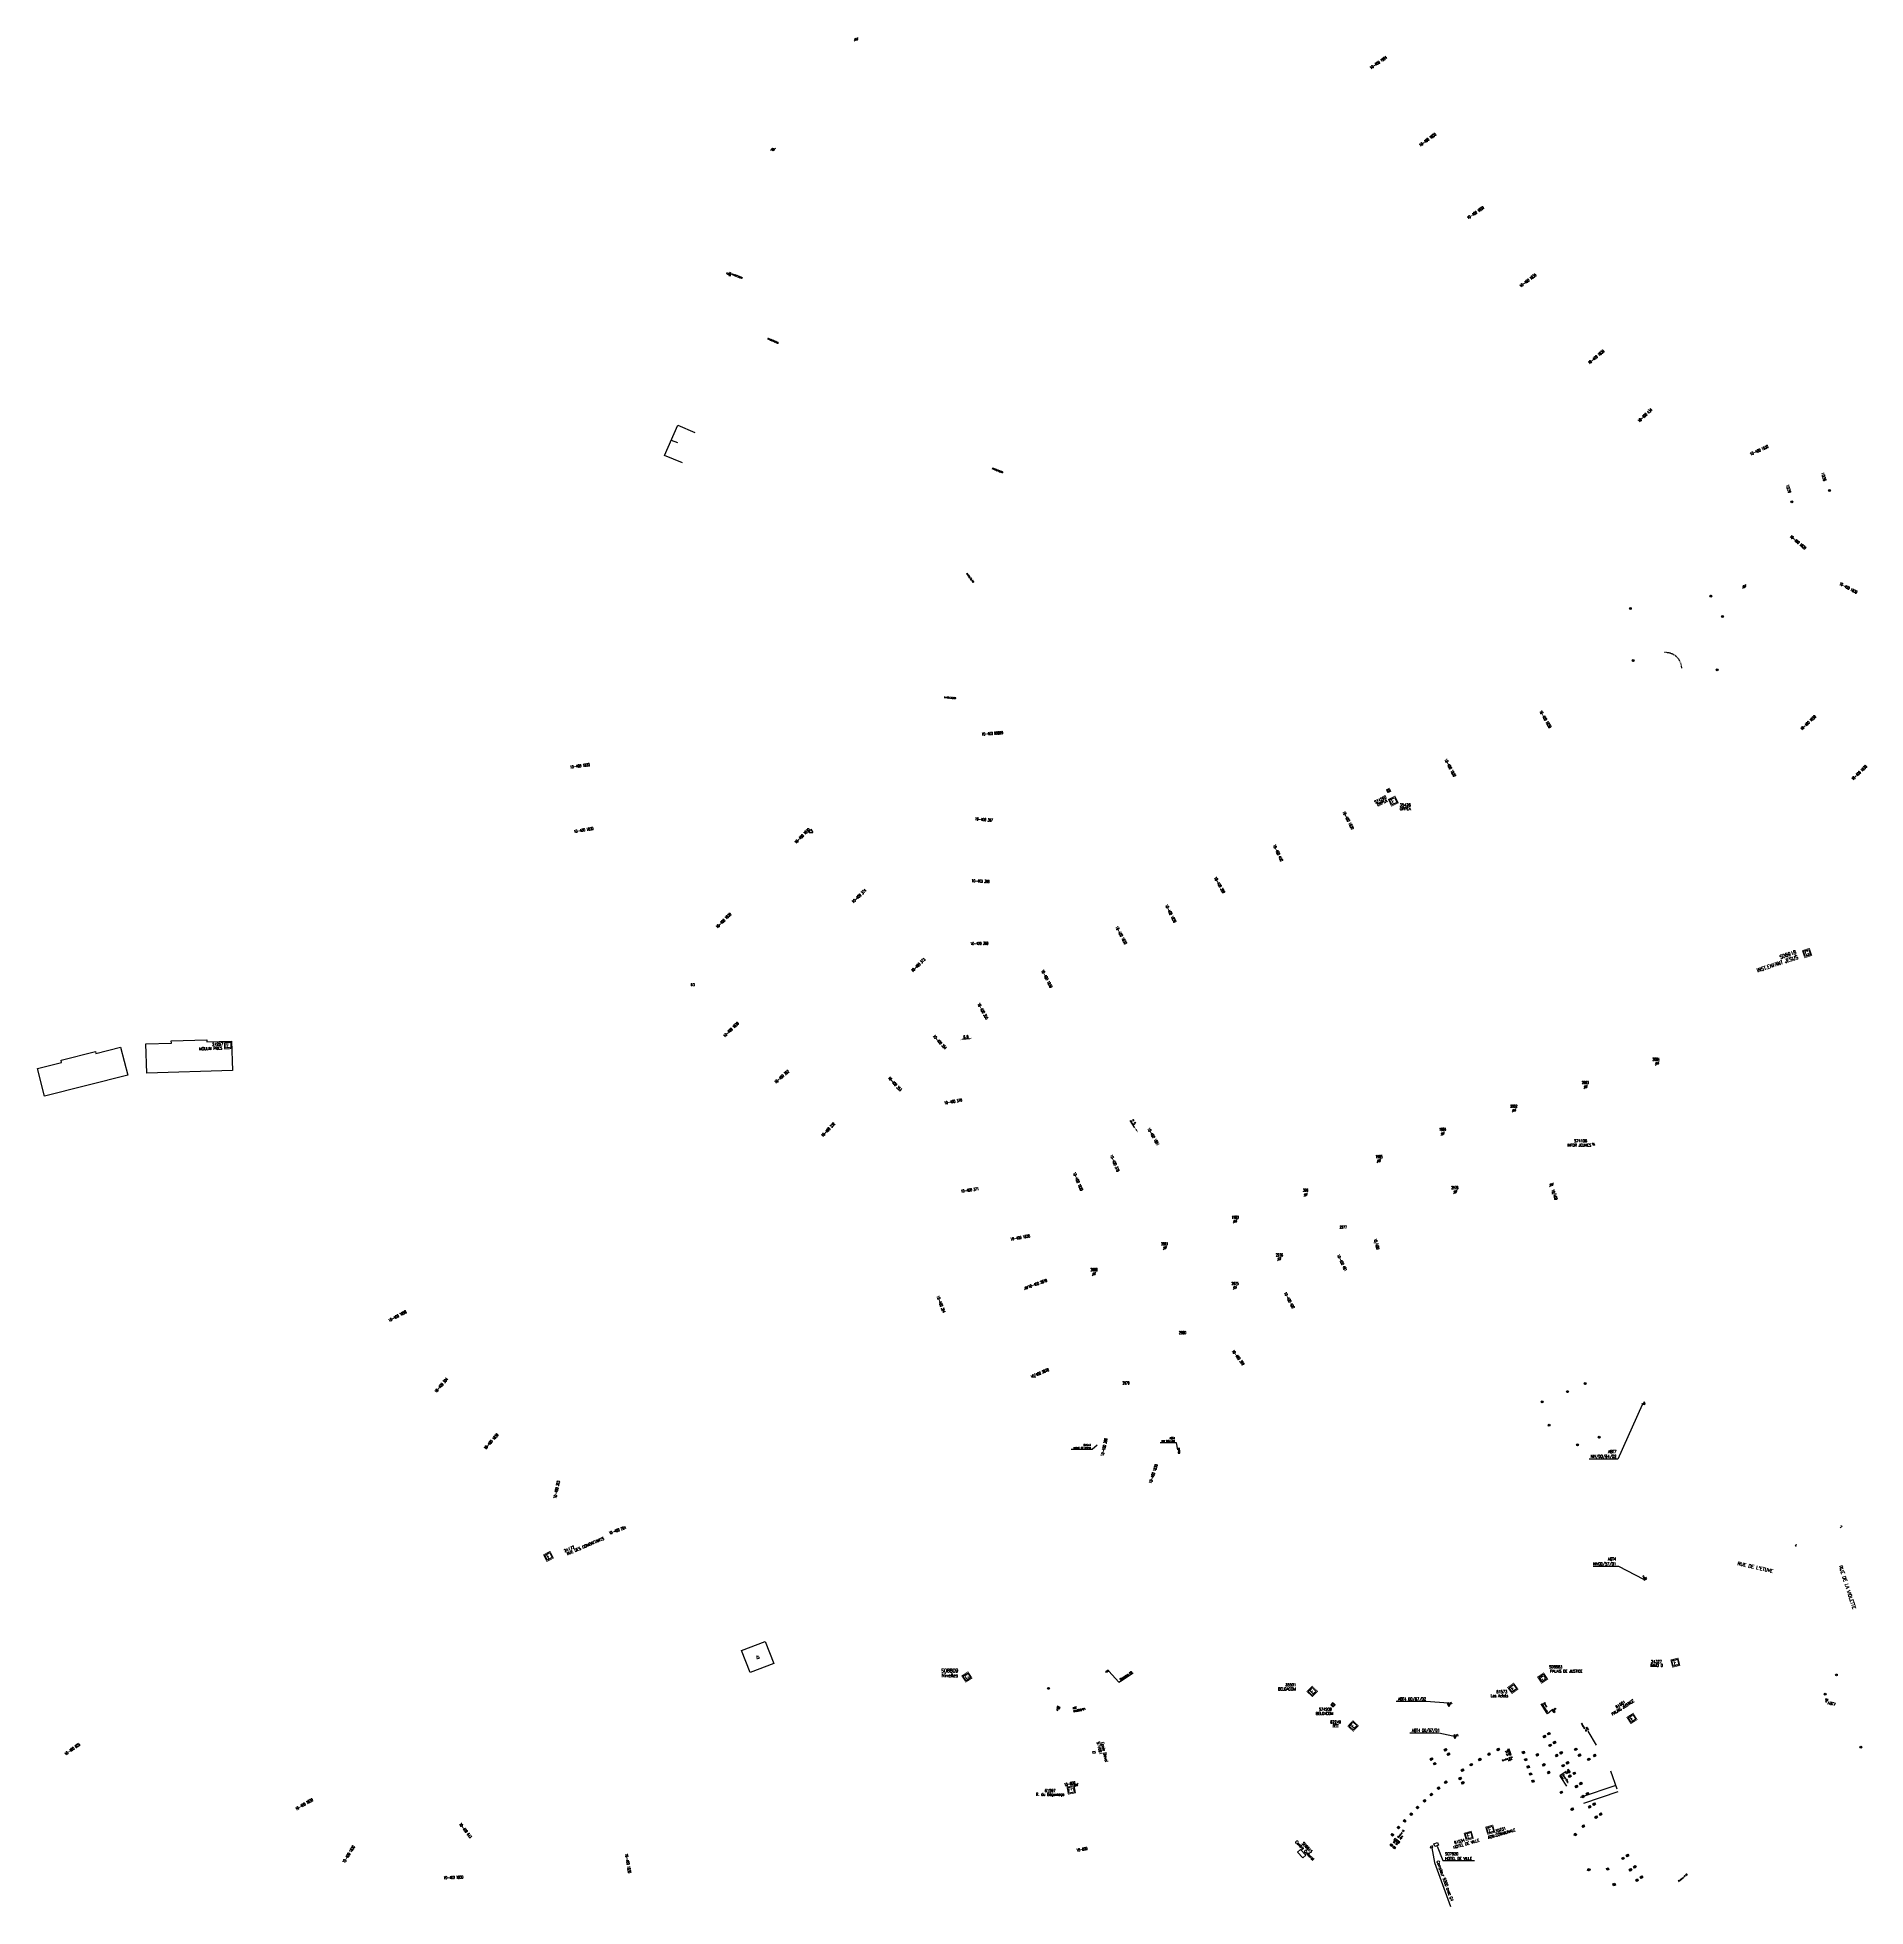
# Model space of a CAD drawing. Header units: millimetres. Extents: x 146028 to 146995, y 142989 to 143978.
import ezdxf
from ezdxf.enums import TextEntityAlignment as Align

# ---------------------------------------------------------------- set-up
doc = ezdxf.new("R2010")
doc.units = ezdxf.units.MM
doc.header["$PDMODE"] = 34
doc.linetypes.add('DASHED', pattern=[0.75, 0.5, -0.25])
doc.layers.get('0').update_dxf_attribs({"linetype": 'CONTINUOUS'})
doc.layers.get('Defpoints').update_dxf_attribs({"linetype": 'CONTINUOUS'})
for name, color, linetype in [('BB06', 7, 'CONTINUOUS'), ('BR01', 7, 'CONTINUOUS'), ('BR12', 7, 'CONTINUOUS'), ('G_210', 7, 'CONTINUOUS'), ('M_200', 7, 'CONTINUOUS'), ('O_200', 7, 'CONTINUOUS'), ('passage_pieton', 7, 'CONTINUOUS'), ('poteau_div', 7, 'CONTINUOUS'), ('w0008', 7, 'CONTINUOUS'), ('w0100', 7, 'CONTINUOUS'), ('W0112', 1, 'DASHED'), ('w0430', 7, 'CONTINUOUS'), ('w0469', 7, 'CONTINUOUS'), ('W0473', 7, 'CONTINUOUS'), ('W0492', 7, 'CONTINUOUS'), ('w0989', 7, 'CONTINUOUS'), ('W0991', 7, 'CONTINUOUS'), ('W1471', 7, 'CONTINUOUS')]:
    doc.layers.add(name, color=color, linetype=linetype)
doc.styles.add('G_ROMANS', font='ROMANS.SHX', dxfattribs={"width": 0.75})
doc.styles.add('M_ROMANS', font='ROMANS.shx', dxfattribs={"width": 0.75})
doc.styles.get("Standard").update_dxf_attribs({"font": 'romans.shx', "width": 0.85})
doc.dimstyles.get("Standard").update_dxf_attribs({"dimtxt": 1.5, "dimasz": 1.2, "dimexe": 0.625, "dimexo": 0.625, "dimgap": 0.25, "dimtad": 1, "dimdec": 1, "dimzin": 0, "dimdsep": 46, "dimtxsty": 'Standard', "dimcen": -0.5, "dimadec": 0, "dimazin": 0, "dimtfac": 1, "dimtdec": 1, "dimtmove": 0, "dimatfit": 3, "dimfxl": 0, "dimtolj": 1, "dimtzin": 0, "dimarcsym": 0})

# ---------------------------------------------------------------- blocks, each defined once
blk = doc.blocks.new('M_200_56')
at = {"color": 0, "linetype": 'Continuous', "const_width": 0.35, "flags": 128}
blk.add_lwpolyline([(2, 2), (2, -2), (-2, -2), (-2, 2)], close=True, dxfattribs=at)
at = {"color": 0, "linetype": 'Continuous'}
blk.add_lwpolyline([(-1.5, 1.5), (1.5, 1.5), (1.5, -1.5), (-1.5, -1.5)], close=True, dxfattribs=at)
at = {"color": 0, "linetype": 'Continuous', "width": 0.85}
blk.add_text('E', height=2.5, dxfattribs=at).set_placement((0, 0), align=Align.MIDDLE_CENTER)
for tag, p in [('NUM', (0, 15.06)), ('NOM', (0, 8.65))]:
    blk.add_attdef(tag, text='', height=4, dxfattribs=at).set_placement(p, align=Align.MIDDLE)
at = {"color": 0, "linetype": 'Continuous', "style": 'M_ROMANS', "width": 0.75, "flags": 3}
for tag, p in [('DEF_COUP', (-0.13, -7.49)), ('DEF_TYPE', (-0.13, -9.99)), ('DEF_LEG', (-0.13, -4.99))]:
    blk.add_attdef(tag, text='', height=1.2, dxfattribs=at).set_placement(p, align=Align.MIDDLE)
blk = doc.blocks.new('BR1201')
at = {"color": 0, "linetype": 'Continuous'}
for p, q in [((-1, -0.58), (0, 1.15)), ((0, 1.15), (1, -0.58)), ((-1, -0.58), (1, -0.58))]:
    blk.add_line(p, q, dxfattribs=at)
blk = doc.blocks.new('G_210_17')
at = {"color": 0, "linetype": 'Continuous', "const_width": 0.35, "flags": 128}
blk.add_lwpolyline([(2, 2), (2, -2), (-2, -2), (-2, 2)], close=True, dxfattribs=at)
at = {"color": 0, "linetype": 'Continuous'}
blk.add_lwpolyline([(-1.5, 1.5), (1.5, 1.5), (1.5, -1.5), (-1.5, -1.5)], close=True, dxfattribs=at)
at = {"color": 0, "linetype": 'Continuous', "style": 'G_ROMANS', "width": 0.75}
blk.add_text('G', height=2.5, dxfattribs=at).set_placement((0, 0), align=Align.MIDDLE_CENTER)
for tag, height, p in [('NUM', 4, (0, 14)), ('NOM', 4, (0, 9)), ('BCL', 3, (0, 5))]:
    blk.add_attdef(tag, text='', height=height, dxfattribs=at).set_placement(p, align=Align.MIDDLE)
at = {"color": 0, "linetype": 'Continuous', "style": 'G_ROMANS', "width": 0.75, "flags": 3}
for tag, p in [('DEF_COUP', (0.14, -7.61)), ('DEF_TYPE', (0.14, -10.11)), ('DEF_LEG', (0.14, -5.11))]:
    blk.add_attdef(tag, text='', height=1.2, dxfattribs=at).set_placement(p, align=Align.MIDDLE)
blk = doc.blocks.new('G_210_23')
at = {"layer": 'G_210', "color": 0, "linetype": 'Continuous', "const_width": 0.35, "flags": 128}
blk.add_lwpolyline([(4, 4), (4, 0), (0, 0), (0, 4)], close=True, dxfattribs=at)
at = {"layer": 'G_210', "color": 0, "linetype": 'Continuous'}
blk.add_lwpolyline([(0.5, 3.5), (3.5, 3.5), (3.5, 0.5), (0.5, 0.5)], close=True, dxfattribs=at)
at = {"layer": 'G_210', "insert": (2, 2), "char_height": 2.5, "width": 4, "attachment_point": 5}
blk.add_mtext('G', dxfattribs=at)
at = {"layer": 'G_210', "color": 0, "linetype": 'Continuous', "width": 0.75}
for tag, height, p in [('NUM', 4, (2, 16)), ('NOM', 4, (2, 11)), ('BCL', 3, (2, 7))]:
    blk.add_attdef(tag, text='', height=height, dxfattribs=at).set_placement(p, align=Align.MIDDLE)
at = {"layer": 'G_210', "color": 0, "linetype": 'Continuous', "width": 0.75, "flags": 3}
for tag, p in [('DEF_COUP', (2.14, -5.61)), ('DEF_TYPE', (2.14, -8.11)), ('DEF_LEG', (2.14, -3.11))]:
    blk.add_attdef(tag, text='', height=1.2, dxfattribs=at).set_placement(p, align=Align.MIDDLE)
blk = doc.blocks.new('*U4')
at = {"layer": 'G_210', "color": 0, "linetype": 'Continuous', "const_width": 0.35, "flags": 128}
blk.add_lwpolyline([(6.2, 2.5), (6.2, 0), (0, 0), (0, 2.5)], close=True, dxfattribs=at)
at = {"layer": 'G_210', "color": 0, "linetype": 'Continuous'}
blk.add_lwpolyline([(0.5, 2), (5.7, 2), (5.7, 0.5), (0.5, 0.5)], close=True, dxfattribs=at)
at = {"layer": 'G_210', "insert": (3, 1.2), "char_height": 1.17, "width": 2.894, "attachment_point": 5}
blk.add_mtext('G', dxfattribs=at)
at = {"layer": 'G_210', "color": 0, "linetype": 'Continuous', "width": 0.75}
for tag, height, p in [('NUM', 4, (2, 16)), ('NOM', 4, (2, 11)), ('BCL', 3, (2, 7))]:
    blk.add_attdef(tag, text='', height=height, dxfattribs=at).set_placement(p, align=Align.MIDDLE)
at = {"layer": 'G_210', "color": 0, "linetype": 'Continuous', "width": 0.75, "flags": 3}
for tag, p in [('DEF_COUP', (2.1, -5.6)), ('DEF_TYPE', (2.1, -8.1)), ('DEF_LEG', (2.1, -3.1))]:
    blk.add_attdef(tag, text='', height=1.2, dxfattribs=at).set_placement(p, align=Align.MIDDLE)
blk = doc.blocks.new('T430')
at = {"flags": 128}
for points in [[(0.8, 0.8), (-0.8, 0.8)], [(-0.8, 0.8), (-0.8, 0)], [(0.8, 0.8), (-0.8, 0)], [(-0.8, 0), (0.8, 0)], [(-0.4, 2.1), (0.4, 2.1)], [(-0.4, 2.1), (-0.4, 1.3)], [(-0.4, 1.7), (0, 1.7)], [(-0.4, 1.3), (0.4, 1.3)], [(0.8, 0), (0.8, 0.8)]]:
    blk.add_lwpolyline(points, dxfattribs=at)
blk = doc.blocks.new('T492')
for p, q in [((0, 0), (0, 1)), ((0, 1), (1, 1)), ((1, 1), (1, 0)), ((1, 0), (0, 0))]:
    blk.add_line(p, q)
at = {"flags": 128}
for points in [[(0.85, 0.15), (0.15, 0.85)], [(0.15, 0.15), (0.85, 0.85)]]:
    blk.add_lwpolyline(points, dxfattribs=at)
blk.add_ellipse((0.5, 0.5), major_axis=(-0.354, 0.354), ratio=1, start_param=3.926991, end_param=10.210176)
blk = doc.blocks.new('T473')
for p, q in [((-0.166667, 0.166667), (0.166667, -0.166667)), ((-0.166667, -0.166667), (0.166667, 0.166667)), ((0.500001, 0.500001), (1.000002, 1.000002)), ((-1.000002, -1.000002), (-0.500001, -0.500001))]:
    blk.add_line(p, q)
blk.add_ellipse((0, 0), major_axis=(0.471405, 0.471405), ratio=1, start_param=5.4977871438, end_param=11.780972451)
blk = doc.blocks.new('M_200_59')
at = {"layer": 'M_200', "color": 0, "linetype": 'Continuous', "const_width": 0.35, "flags": 128}
blk.add_lwpolyline([(4, 4), (4, 0), (0, 0), (0, 4)], close=True, dxfattribs=at)
at = {"layer": 'M_200', "color": 0, "linetype": 'Continuous'}
blk.add_lwpolyline([(0.5, 3.5), (3.5, 3.5), (3.5, 0.5), (0.5, 0.5)], close=True, dxfattribs=at)
at = {"layer": 'M_200', "insert": (2, 2), "char_height": 2.5, "width": 4, "attachment_point": 5}
blk.add_mtext('E', dxfattribs=at)
at = {"layer": 'M_200', "color": 0, "linetype": 'Continuous', "width": 0.85}
for tag, p in [('NUM', (2, 17.06)), ('NOM', (2, 10.65))]:
    blk.add_attdef(tag, text='', height=4, dxfattribs=at).set_placement(p, align=Align.MIDDLE)
at = {"layer": 'M_200', "color": 0, "linetype": 'Continuous', "style": 'M_ROMANS', "width": 0.75, "flags": 3}
for tag, p in [('DEF_COUP', (1.87, -5.49)), ('DEF_TYPE', (1.87, -7.99)), ('DEF_LEG', (1.87, -2.99))]:
    blk.add_attdef(tag, text='', height=1.2, dxfattribs=at).set_placement(p, align=Align.MIDDLE)
blk = doc.blocks.new('T469')
at = {"color": 0, "linetype": 'Continuous', "flags": 128}
for points in [[(-0.35, 0.35), (0.35, -0.35)], [(-0.35, -0.35), (0.35, 0.35)]]:
    blk.add_lwpolyline(points, dxfattribs=at)
at = {"color": 0, "linetype": 'Continuous'}
blk.add_circle((0, 0), 0.5, dxfattribs=at)
blk = doc.blocks.new('*D10')
at = {"layer": 'Defpoints', "color": 0, "linetype": 'Continuous', "transparency": 16777216}
for p in [(146608.25, 143401.42), (146608.25, 143401.42), (146609.95, 143398.83)]:
    blk.add_point(p, dxfattribs=at)
at = {"layer": 'w0008', "color": 0, "linetype": 'Continuous', "lineweight": -2, "transparency": 16777216}
for p, q in [((146608.25, 143401.42), (146605.8, 143405.19)), ((146609.29, 143399.83), (146608.91, 143400.42))]:
    blk.add_line(p, q, dxfattribs=at)
at = {"layer": 'w0008', "color": 0, "linetype": 'Continuous', "transparency": 16777216}
for points in [[(146609.08, 143400.53), (146608.74, 143400.31), (146608.25, 143401.42)], [(146609.46, 143399.94), (146609.12, 143399.72), (146609.95, 143398.83)]]:
    blk.add_solid(points, dxfattribs=at)
at = {"layer": 'w0008', "color": 0, "linetype": 'Continuous', "transparency": 16777216, "insert": (146607.5, 143404.4), "char_height": 1.5, "attachment_point": 5, "rotation": 303.09557}
blk.add_mtext('\\A1;2.5', dxfattribs=at)
blk = doc.blocks.new('*D11')
at = {"layer": 'Defpoints', "color": 0, "linetype": 'Continuous', "transparency": 16777216}
for p in [(146515.78, 143448.16), (146522.12, 143448.75), (146522.12, 143448.75)]:
    blk.add_point(p, dxfattribs=at)
at = {"layer": 'w0008', "color": 0, "linetype": 'Continuous', "lineweight": -2, "transparency": 16777216}
for p, q in [((146515.84, 143447.54), (146515.84, 143447.53)), ((146516.97, 143448.27), (146520.93, 143448.64)), ((146522.06, 143449.37), (146522.06, 143449.37))]:
    blk.add_line(p, q, dxfattribs=at)
at = {"layer": 'w0008', "color": 0, "linetype": 'Continuous', "transparency": 16777216}
for points in [[(146516.96, 143448.47), (146516.99, 143448.07), (146515.78, 143448.16)], [(146520.91, 143448.84), (146520.94, 143448.44), (146522.12, 143448.75)]]:
    blk.add_solid(points, dxfattribs=at)
at = {"layer": 'w0008', "color": 0, "linetype": 'Continuous', "transparency": 16777216, "insert": (146518.86, 143449.45), "char_height": 1.5, "attachment_point": 5, "rotation": 5.37555}
blk.add_mtext('\\A1;6.6', dxfattribs=at)
blk = doc.blocks.new('*U12')
at = {"flags": 128}
for points in [[(-1.82, -0.1), (-1.82, 0.7)], [(-1.42, -0.1), (-1.42, 0.3)], [(-1.02, -0.1), (-1.02, 0.7)], [(0.8, 0.8), (-0.8, 0.8)], [(-0.8, 0.8), (-0.8, 0)], [(0.8, 0.8), (-0.8, 0)], [(-0.8, 0), (0.8, 0)], [(0.8, 0), (0.8, 0.8)], [(-1.82, -0.1), (-1.02, -0.1)]]:
    blk.add_lwpolyline(points, dxfattribs=at)
blk = doc.blocks.new('*U13')
at = {"flags": 128}
for points in [[(0.8, 0.8), (-0.8, 0.8)], [(-0.8, 0.8), (-0.8, 0)], [(0.8, 0.8), (-0.8, 0)], [(-0.8, 0), (0.8, 0)], [(0.8, 0), (0.8, 0.8)], [(-0.37, -0.38), (0.43, -0.38)], [(-0.37, -0.38), (-0.37, -1.18)], [(-0.37, -0.78), (0.03, -0.78)], [(-0.37, -1.18), (0.43, -1.18)]]:
    blk.add_lwpolyline(points, dxfattribs=at)
blk = doc.blocks.new('O_200_01')
at = {"color": 0, "linetype": 'Continuous', "flags": 128}
blk.add_lwpolyline([(-0.75, 0.38), (0.75, 0.38), (0.75, -0.38), (-0.75, -0.38), (-0.75, 0.38)], dxfattribs=at)
at = {"color": 0, "linetype": 'Continuous', "width": 0.75, "flags": 3}
for tag, p in [('DEF_COUP', (0, -5.14)), ('DEF_TYPE', (0, -7.64)), ('DEF_LEG', (0, -2.64))]:
    blk.add_attdef(tag, text='', height=1.2, dxfattribs=at).set_placement(p, align=Align.MIDDLE)

msp = doc.modelspace()

# ---------------------------------------------------------------- linework, layer by layer
at = {"color": 252, "flags": 128}
msp.add_lwpolyline([(146850.44, 143393.17), (146850.9, 143393.36), (146851.37, 143392.22), (146850.91, 143392.03), (146850.44, 143393.17)], dxfattribs=at)
at = {"layer": 'BR01', "color": 252, "flags": 128}
msp.add_lwpolyline([(146863.47, 143051.57), (146860.01, 143061.09)], dxfattribs=at)
at = {"layer": 'G_210', "color": 252}
for points in [[(146585.86, 143071.25), (146585.99, 143070.58), (146587.36, 143070.83), (146587.22, 143071.52), (146585.86, 143071.25)], [(146694.25, 143018.18), (146697.1, 143015.18), (146698.69, 143016.68), (146695.85, 143019.68), (146694.25, 143018.18)]]:
    msp.add_lwpolyline(points, dxfattribs=at)
at = {"layer": 'G_210', "color": 252, "flags": 128}
for points in [[(146765.88, 143020.89), (146765.64, 143021.57), (146764.42, 143021.14), (146764.66, 143020.45), (146765.88, 143020.89)], [(146766.92, 143021.26), (146766.45, 143022.6), (146768.33, 143023.27), (146768.81, 143021.93), (146766.92, 143021.26)]]:
    msp.add_lwpolyline(points, dxfattribs=at)
at = {"layer": 'passage_pieton', "color": 252}
for points in [[(146862.77, 143053.5), (146843.92, 143047.14)], [(146845.84, 143044.18), (146863.89, 143050.4)]]:
    msp.add_lwpolyline(points, dxfattribs=at)
at = {"layer": 'w0100', "color": 252, "flags": 128}
for points in [[(146368.96, 143753.04), (146359.36, 143756.87), (146366.36, 143773.03), (146375.51, 143769.06)], [(146362.94, 143765.13), (146366.29, 143763.78)], [(146027.58, 143432.73), (146040.43, 143435.97), (146040.12, 143437.22), (146058.28, 143441.77), (146058.56, 143440.68), (146071.59, 143444.05), (146075.35, 143429.15), (146031.28, 143418.04), (146027.58, 143432.73)]]:
    msp.add_lwpolyline(points, dxfattribs=at)
msp.add_lwpolyline([(146098.47, 143446.18), (146098.43, 143447.39), (146117.2, 143447.96), (146117.23, 143446.76), (146130.37, 143447.16), (146130.84, 143431.72), (146085.49, 143430.33), (146085.02, 143445.77), (146098.47, 143446.18)], close=True, dxfattribs=at)
at = {"layer": 'w0100', "color": 252, "linetype": 'Continuous', "flags": 128}
msp.add_lwpolyline([(146400.17, 143124.95), (146412.66, 143129.61), (146417.15, 143118.01), (146404.73, 143113.18), (146400.17, 143124.95)], dxfattribs=at)
at = {"layer": 'W0112', "color": 252}
msp.add_arc((146889.04, 143644.17), 8.56, 2.1755, 94.41865, dxfattribs=at)

# ---------------------------------------------------------------- block references
at = {"layer": 'BR12', "color": 252}
msp.add_blockref('BR1201', (146436.84, 143558.21), dxfattribs=at)
at = {"layer": 'G_210'}
ref = msp.add_blockref('G_210_23', (146742.03, 143578.43), dxfattribs=dict(at, xscale=0.5000000000085596, yscale=0.5000000000085596, zscale=0.5000000000085596, rotation=26.37511236689913))
ref.add_attrib('NUM', 'S74290', dxfattribs={"color": 0, "linetype": 'Continuous', "height": 1.5, "rotation": 26.27136, "width": 0.75}).set_placement((146738.17, 143574.98), align=Align.MIDDLE)
ref.add_attrib('NOM', 'ORPEA', dxfattribs={"color": 0, "linetype": 'Continuous', "height": 1.5, "rotation": 26.27136, "width": 0.75}).set_placement((146739.02, 143573.29), align=Align.MIDDLE)
ref = msp.add_blockref('G_210_23', (146962.61, 143491.27), dxfattribs=dict(at, rotation=18.46023884843123))
ref.add_attrib('NUM', 'S06918', dxfattribs={"color": 0, "linetype": 'Continuous', "height": 2, "rotation": 18.57869, "width": 0.75}).set_placement((146953.76, 143492.99), align=Align.MIDDLE)
ref.add_attrib('NOM', 'INST.ENFANT JESUS', dxfattribs={"color": 0, "linetype": 'Continuous', "height": 2, "rotation": 18.57869, "width": 0.75}).set_placement((146948.22, 143488.14), align=Align.MIDDLE)
at = {"layer": 'G_210', "color": 252}
ref = msp.add_blockref('*U4', (146850.44, 143393.17), dxfattribs=dict(at, xscale=0.2, yscale=0.2, zscale=0.2, rotation=292.2116454286657))
ref.add_attrib('NUM', 'S74106', dxfattribs={"color": 0, "linetype": 'Continuous', "height": 1.5, "width": 0.75}).set_placement((146844.1, 143394.49), align=Align.MIDDLE)
ref.add_attrib('NOM', 'INFOR JEUNES', dxfattribs={"color": 0, "linetype": 'Continuous', "height": 1.5, "width": 0.75}).set_placement((146843.34, 143392.16), align=Align.MIDDLE)
at = {"layer": 'G_210'}
ref = msp.add_blockref('G_210_17', (146519.37, 143110.9), dxfattribs=dict(at, zscale=0.4, rotation=33.26741775758883))
ref.add_attrib('NUM', 'S08809', dxfattribs={"layer": '0', "color": 0, "linetype": 'Continuous', "height": 2, "style": 'G_ROMANS', "width": 0.75}).set_placement((146510.3, 143114.26), align=Align.MIDDLE)
ref.add_attrib('NOM', 'Nivelles', dxfattribs={"layer": '0', "color": 0, "linetype": 'Continuous', "height": 2, "style": 'G_ROMANS', "width": 0.75}).set_placement((146510.35, 143111.76), align=Align.MIDDLE)
ref = msp.add_blockref('G_210_23', (146821.19, 143110.88), dxfattribs=dict(at, rotation=303.6771187950433))
ref.add_attrib('NUM', 'S06663', dxfattribs={"color": 0, "linetype": 'Continuous', "height": 1.5, "width": 0.85}).set_placement((146830.93, 143116.29), align=Align.MIDDLE)
ref.add_attrib('NOM', 'PALAIS DE JUSTICE', dxfattribs={"color": 0, "linetype": 'Continuous', "height": 1.5, "width": 0.85}).set_placement((146836.53, 143113.99), align=Align.MIDDLE)
ref = msp.add_blockref('G_210_23', (146713.14, 143094.74), dxfattribs=dict(at, xscale=0.5, yscale=0.5, zscale=0.5, rotation=47.54967884795848))
ref.add_attrib('NUM', 'S74209', dxfattribs={"color": 0, "linetype": 'Continuous', "height": 1.5, "width": 0.75}).set_placement((146709.06, 143093.74), align=Align.MIDDLE)
ref.add_attrib('NOM', 'BELGACOM', dxfattribs={"color": 0, "linetype": 'Continuous', "height": 1.5, "width": 0.75}).set_placement((146708.58, 143091.57), align=Align.MIDDLE)
at = {"layer": 'M_200'}
ref = msp.add_blockref('M_200_59', (146744.05, 143571.44), dxfattribs=dict(at, rotation=26.37511236763993))
ref.add_attrib('NUM', '35428', dxfattribs={"color": 0, "linetype": 'Continuous', "height": 1.5, "width": 0.85}).set_placement((146751.28, 143572.09), align=Align.MIDDLE)
ref.add_attrib('NOM', 'ORPEA', dxfattribs={"color": 0, "linetype": 'Continuous', "height": 1.5, "width": 0.85}).set_placement((146751.32, 143570.07), align=Align.MIDDLE)
ref = msp.add_blockref('M_200_56', (146128.43, 143445.1), dxfattribs=dict(at, rotation=1.75085230950785))
ref.add_attrib('NUM', '24267', dxfattribs={"layer": '0', "color": 0, "linetype": 'Continuous', "height": 1.5, "rotation": 1.75085, "width": 0.85}).set_placement((146122.94, 143445.59), align=Align.MIDDLE)
ref.add_attrib('NOM', 'MOULIN PRES', dxfattribs={"layer": '0', "color": 0, "linetype": 'Continuous', "height": 1.5, "rotation": 1.75085, "width": 0.85}).set_placement((146119.27, 143443.32), align=Align.MIDDLE)
ref = msp.add_blockref('M_200_56', (146298, 143174.66), dxfattribs=dict(at, rotation=27.01684501310066))
ref.add_attrib('NUM', '24172', dxfattribs={"layer": '0', "color": 0, "linetype": 'Continuous', "height": 1.5, "rotation": 23, "width": 0.85}).set_placement((146308.95, 143178.62), align=Align.MIDDLE)
ref.add_attrib('NOM', 'RUE DES COMBATTANTS', dxfattribs={"layer": '0', "color": 0, "linetype": 'Continuous', "height": 1.5, "rotation": 23, "width": 0.85}).set_placement((146317.48, 143180.13), align=Align.MIDDLE)
ref = msp.add_blockref('M_200_56', (146894.18, 143118.45), dxfattribs=dict(at, rotation=13.99955914726953))
ref.add_attrib('NUM', '24327', dxfattribs={"layer": '0', "color": 0, "linetype": 'Continuous', "height": 1.5, "width": 0.85}).set_placement((146884.17, 143119.02), align=Align.MIDDLE)
ref.add_attrib('NOM', 'IMMO D', dxfattribs={"layer": '0', "color": 0, "linetype": 'Continuous', "height": 1.5, "width": 0.85}).set_placement((146884.31, 143117.04), align=Align.MIDDLE)
ref = msp.add_blockref('M_200_56', (146808.2, 143104.9), dxfattribs=dict(at, rotation=36.39190883102277))
ref.add_attrib('NUM', '61573', dxfattribs={"layer": '0', "color": 0, "linetype": 'Continuous', "height": 1.5, "width": 0.85}).set_placement((146802.36, 143103.1), align=Align.MIDDLE)
ref.add_attrib('NOM', 'Les Aclots', dxfattribs={"layer": '0', "color": 0, "linetype": 'Continuous', "height": 1.5, "width": 0.85}).set_placement((146801.13, 143100.98), align=Align.MIDDLE)
ref = msp.add_blockref('M_200_59', (146702.11, 143100.44), dxfattribs=dict(at, rotation=45.6644335007176))
ref.add_attrib('NUM', '35501', dxfattribs={"color": 0, "linetype": 'Continuous', "height": 1.5, "width": 0.85}).set_placement((146690.68, 143106.77), align=Align.MIDDLE)
ref.add_attrib('NOM', 'BELGACOM', dxfattribs={"color": 0, "linetype": 'Continuous', "height": 1.5, "width": 0.85}).set_placement((146688.67, 143104.55), align=Align.MIDDLE)
ref = msp.add_blockref('M_200_56', (146871.25, 143088.96), dxfattribs=dict(at, rotation=32.58822294795446))
ref.add_attrib('NUM', '61661', dxfattribs={"layer": '0', "color": 0, "linetype": 'Continuous', "height": 1.5, "rotation": 33, "width": 0.85}).set_placement((146865.15, 143096.38), align=Align.MIDDLE)
ref.add_attrib('NOM', 'PALAIS JUSTICE', dxfattribs={"layer": '0', "color": 0, "linetype": 'Continuous', "height": 1.5, "rotation": 33, "width": 0.85}).set_placement((146866.38, 143094.75), align=Align.MIDDLE)
ref = msp.add_blockref('M_200_56', (146723.68, 143084.98), dxfattribs=dict(at, rotation=47.05238228936756))
ref.add_attrib('NUM', '62249', dxfattribs={"layer": '0', "color": 0, "linetype": 'Continuous', "height": 1.5, "width": 0.85}).set_placement((146714.45, 143087.06), align=Align.MIDDLE)
ref.add_attrib('NOM', 'RTT', dxfattribs={"layer": '0', "color": 0, "linetype": 'Continuous', "height": 1.5, "width": 0.85}).set_placement((146714.52, 143084.95), align=Align.MIDDLE)
ref = msp.add_blockref('M_200_56', (146574.57, 143051.21), dxfattribs=dict(at, rotation=280.5886701297744))
ref.add_attrib('NUM', '61597', dxfattribs={"layer": '0', "color": 0, "linetype": 'Continuous', "height": 1.5, "width": 0.85}).set_placement((146563.44, 143050.8), align=Align.MIDDLE)
ref.add_attrib('NOM', 'R. du Béguinage', dxfattribs={"layer": '0', "color": 0, "linetype": 'Continuous', "height": 1.5, "width": 0.85}).set_placement((146563.44, 143048.64), align=Align.MIDDLE)
ref = msp.add_blockref('M_200_56', (146784.88, 143026.88), dxfattribs=dict(at, rotation=15.87400287507201))
ref.add_attrib('NUM', '61534', dxfattribs={"layer": '0', "color": 0, "linetype": 'Continuous', "height": 1.5, "rotation": 16, "width": 0.85}).set_placement((146779.97, 143023.94), align=Align.MIDDLE)
ref.add_attrib('NOM', 'HOTEL DE VILLE', dxfattribs={"layer": '0', "color": 0, "linetype": 'Continuous', "height": 1.5, "rotation": 16, "width": 0.85}).set_placement((146783.62, 143022.66), align=Align.MIDDLE)
ref = msp.add_blockref('M_200_56', (146796.25, 143030.12), dxfattribs=dict(at, rotation=15.87400287495749))
ref.add_attrib('NUM', '35231', dxfattribs={"layer": '0', "color": 0, "linetype": 'Continuous', "height": 1.5, "rotation": 16, "width": 0.85}).set_placement((146801.75, 143030.13), align=Align.MIDDLE)
ref.add_attrib('NOM', 'ADM.COMMUNALE', dxfattribs={"layer": '0', "color": 0, "linetype": 'Continuous', "height": 1.5, "rotation": 16, "width": 0.85}).set_placement((146802.35, 143028.04), align=Align.MIDDLE)
at = {"layer": 'O_200', "rotation": 31.85634138392064}
msp.add_blockref('O_200_01', (146593.63, 143113.95), dxfattribs=at)
at = {"layer": 'w0430', "color": 252}
for p, rotation in [((146394.39, 143852.67), 69.59679781891722), ((146878.35, 143162.47), 26.72599499004819), ((146829.4, 143092.7), 314.6945470639577), ((146806.5, 143072.01), 109.6839521734509), ((146807.04, 143070.5), 109.6839521734509), ((146838.12, 143061.33), 122.3486299245951), ((146746.41, 143024.97), 144.9046185464131), ((146747.72, 143024.05), 144.9046185464131)]:
    msp.add_blockref('T430', p, dxfattribs=dict(at, rotation=rotation))
at = {"layer": 'w0430', "color": 252, "xscale": 0.7, "yscale": 0.7, "zscale": 0.7, "rotation": 106.7318756270121}
msp.add_blockref('T430', (146878.12, 143255.73), dxfattribs=at)
at = {"layer": 'w0430'}
for name, p, rotation in [('*U12', (146631.25, 143230.16), 268.8098075708759), ('*U13', (146567.65, 143094.35), 333.4483414891378), ('T430', (146773.9, 143096.1), 295.3619542644877), ('T430', (146777.08, 143079.23), 292.3184321849915)]:
    msp.add_blockref(name, p, dxfattribs=dict(at, rotation=rotation))
at = {"layer": 'w0430', "xscale": 0.7626700230473386, "yscale": 0.7626700230473386, "zscale": 0.7626700230473386, "rotation": 159.3563098501639}
msp.add_blockref('T430', (146974.41, 143099.18), dxfattribs=at)
at = {"layer": 'w0469', "color": 252}
for p in [(146955.87, 143732.49), (146975.74, 143738.45), (146870.4, 143676.05), (146919.18, 143671.79), (146916.33, 143643.61)]:
    msp.add_blockref('T469', p, dxfattribs=at)
for p, rotation in [((146912.93, 143682.59), 155.0299205319494), ((146871.87, 143648.51), 25.43577229788538)]:
    msp.add_blockref('T469', p, dxfattribs=dict(at, rotation=rotation))
at = {"layer": 'w0469', "color": 252, "ltscale": 0.01}
for p, rotation in [((146846.52, 143266.13), 21.96082610813895), ((146823.71, 143256.46), 21.96082610813895), ((146837.08, 143261.83), 21.96082610813895), ((146827.35, 143244.09), 21.96082610813895), ((146853.88, 143237.75), 21.96082610813894), ((146842.37, 143233.7), 21.96082610813894), ((146562.6, 143104.89), 225)]:
    msp.add_blockref('T469', p, dxfattribs=dict(at, rotation=rotation))
for p in [(146979.38, 143111.96), (146973.49, 143101.76), (146992.37, 143073.78)]:
    msp.add_blockref('T469', p, dxfattribs=at)
at = {"layer": 'W0473'}
for p in [(146460.77, 143977.1), (146884.57, 143435.43), (146846.73, 143423.02), (146808.9, 143410.62), (146771.06, 143398.22), (146737.37, 143383.89), (146698.57, 143365.95), (146777.82, 143367.54), (146828.7, 143371.25), (146661.32, 143351.88), (146624.16, 143337.91), (146684.68, 143332.08), (146550.84, 143316.72), (146586.63, 143324.08), (146661.22, 143316.89), (146577.16, 143053.73)]:
    msp.add_blockref('T473', p, dxfattribs=at)
at = {"layer": 'W0473', "rotation": 153.4349488229221}
msp.add_blockref('T473', (146416.73, 143918.8), dxfattribs=at)
at = {"layer": 'W0473', "ltscale": 0.01}
msp.add_blockref('T473', (146930.73, 143687.7), dxfattribs=at)
at = {"layer": 'W0492', "color": 252}
for p, rotation in [((146824.74, 143078.7), 31.56484655047779), ((146827.1, 143080.21), 31.56484655047779), ((146772.38, 143071.69), 32.74971166810814), ((146774.08, 143069.41), 32.74971166592582), ((146795.43, 143069.33), 31.28044469550913), ((146800.33, 143071.9), 29.61490922898114), ((146813.51, 143070.33), 18.54320021929988), ((146821.01, 143069.04), 31.5648465504778), ((146827.74, 143074.05), 31.56484655047814), ((146830.1, 143075.56), 31.56484655047814), ((146831.24, 143068.61), 31.56484655047814), ((146833.6, 143070.12), 31.56484655047814), ((146841.35, 143071.93), 31.56484655047817), ((146843.34, 143068.81), 31.56484655047817), ((146851.35, 143068.64), 31.56484655047814), ((146765.03, 143066.77), 34.83079115605072), ((146766.77, 143064.35), 34.83079115605072), ((146781.4, 143060.9), 31.28044469550914), ((146786.07, 143063.83), 31.28044469550914), ((146790.62, 143066.58), 31.28044469550913), ((146814.73, 143066.52), 18.54320021929989), ((146816.03, 143062.74), 18.54320021929983), ((146817.29, 143058.94), 18.54320021929983), ((146824.4, 143063.71), 31.56484655047781), ((146827, 143059.63), 31.56484655047781), ((146834.66, 143063.31), 31.56484655047814), ((146837.02, 143064.81), 31.56484655047814), ((146838.23, 143057.75), 31.56484655047814), ((146840.59, 143059.26), 31.56484655047814), ((146848.23, 143066.66), 31.56484655047814), ((146765.06, 143048.03), 41.52006071593316), ((146768.8, 143051.3), 39.76581543641624), ((146772.63, 143054.52), 39.76581543641624), ((146780.17, 143056.58), 31.28044469550914), ((146781.54, 143054.26), 31.28044469550914), ((146818.55, 143055.15), 18.54320021929985), ((146833.71, 143049.2), 31.56484655047782), ((146841.73, 143052.33), 31.56484655047814), ((146844.08, 143053.84), 31.56484655047814), ((146847.54, 143048.47), 31.56484655047814), ((146754.39, 143037.71), 46.21881917413414), ((146757.82, 143041.15), 44.51532641742545), ((146761.4, 143044.61), 43.29351105088809), ((146839.5, 143040.24), 31.56484655047774), ((146845.17, 143046.96), 31.56484655047814), ((146848.71, 143041.49), 31.56484655047814), ((146851.07, 143043), 31.56484655047814), ((146854.53, 143037.62), 31.56484655047814), ((146747.75, 143030.56), 49.48203006480989), ((146750.99, 143034.13), 46.94137461567064), ((146845.34, 143031.26), 31.56484655047769), ((146852.17, 143036.11), 31.56484655047814), ((146744.01, 143021.32), 49.48203006480989), ((146744.55, 143026.72), 49.48203006480989), ((146745.54, 143020.03), 49.48203006480989), ((146840.63, 143027.29), 336.0177417575554), ((146848.72, 143008.28), 71.18647505369803), ((146859.08, 143009.06), 112.9930458250263), ((146866.35, 143014.29), 31.56484655047814), ((146868.65, 143015.78), 31.56484655047814), ((146870.24, 143008.26), 31.56484655047814), ((146872.54, 143009.75), 31.56484655047814), ((146861.52, 143000.47), 20.4310358829657), ((146873.76, 143002.81), 31.56484655047817), ((146876.07, 143004.31), 31.56484655047817)]:
    msp.add_blockref('T492', p, dxfattribs=dict(at, rotation=rotation))

# ---------------------------------------------------------------- texts
at = {"layer": 'BB06', "color": 252, "linetype": 'Continuous'}
msp.add_text('42', height=1.25, rotation=291.26186, dxfattribs=at).set_placement((146408.69, 143121.39), align=Align.MIDDLE_CENTER)
at = {"layer": 'G_210', "color": 252, "linetype": 'Continuous', "width": 0.85}
for s, p in [('S74091', (146589.55, 143073.28)), ('Ecole Bleval', (146592.18, 143071.23))]:
    msp.add_text(s, height=1.5, rotation=282.41901, dxfattribs=at).set_placement(p, align=Align.MIDDLE_CENTER)
for s, p in [('Centre Culturel', (146693.48, 143024.1)), ('S06615', (146697.06, 143023.25))]:
    msp.add_text(s, height=1.5, rotation=313.46839, dxfattribs=at).set_placement(p, align=Align.MIDDLE_LEFT)
at = {"layer": 'G_210', "color": 252, "linetype": 'Continuous', "insert": (146767.37, 143013.23), "char_height": 1.5, "attachment_point": 7, "rotation": 289.8622}
msp.add_mtext('Compteur S300 avec G4', dxfattribs=at)
at = {"layer": 'G_210', "color": 252, "linetype": 'Continuous', "insert": (146772.4, 143018.11), "char_height": 1.5, "attachment_point": 1}
msp.add_mtext('S07620\\PHOTEL DE VILLE', dxfattribs=at)
at = {"layer": 'M_200', "color": 252, "linetype": 'Continuous', "insert": (146584.94, 143231.4), "char_height": 1, "attachment_point": 9}
msp.add_mtext('\\A1;61543\\PMONT ST ROCH', dxfattribs=at)
at = {"layer": 'O_200', "color": 252, "linetype": 'Continuous', "insert": (146600.64, 143109.1), "char_height": 1, "attachment_point": 7, "rotation": 32.84758}
msp.add_mtext('\\A1;Chambre FO', dxfattribs=at)
at = {"layer": 'poteau_div', "color": 252, "linetype": 'Continuous', "width": 0.6}
for s, rotation, p in [('10-400 1994', 34.34522, (146737.09, 143964.8)), ('10-400 1830', 36, (146763.16, 143924)), ('10-400 1830', 34.65663, (146788.47, 143885.36)), ('10-400 1830', 37, (146816.18, 143849.53)), ('10-400 1830', 40, (146852.29, 143809.07)), ('10-400 434', 43, (146878.13, 143778.19)), ('10-400 1830', 24.31281, (146938.53, 143759.71)), ('10-400 1830', 319.89594, (146959.11, 143711.05)), ('10-400 1830', 332, (146985.7, 143686.89)), ('10-400 1830', 300, (146825.42, 143617.53)), ('10-400 1830', 43, (146964.46, 143615.59)), ('10-400 99999', 4.1351, (146532.83, 143609.97)), ('10-400 1830', 7.45494, (146314.63, 143592.79)), ('10-400 1830', 298, (146775.1, 143591.82)), ('10-400 1830', 44, (146991.48, 143589.19)), ('10-400 367', 355.1351, (146528.39, 143564.38)), ('10-400 1830', 297, (146721.12, 143564.01)), ('10-400 1830', 9.45494, (146316.61, 143558.89)), ('10-400 1830', 45, (146432.25, 143555.73)), ('10-400 400', 295, (146683.96, 143546.77)), ('10-400 399', 299, (146653.06, 143529.77)), ('10-400 374', 44, (146462.3, 143523.92)), ('10-400 368', 357.1351, (146526.59, 143531.83)), ('10-400 1830', 45, (146390.63, 143510.95)), ('10-400 1830', 297, (146627.17, 143514.72)), ('10-400 1830', 298, (146601.01, 143503.25)), ('10-400 369', 0.88718, (146525.97, 143498.87)), ('10-400 373', 44, (146493.63, 143487.43)), ('10-400 1830', 297, (146561.64, 143480.25)), ('10-400 355', 298.61228, (146527.79, 143463.11)), ('10-400 1830', 44, (146394.57, 143453.33)), ('10-400 354', 313, (146505.05, 143446.66)), ('10-400 352', 41, (146421.43, 143428.38)), ('10-400 353', 312, (146481.25, 143424.61)), ('10-400 370', 10, (146512.06, 143415.26)), ('10-400 332', 46.22689, (146445.94, 143400.38)), ('10-400 1851', 300, (146618.04, 143396.69)), ('10-400 376', 292.67561, (146597.61, 143382.66)), ('10-400 1830', 292, (146578.16, 143372.99)), ('10-400 371', 8, (146520.88, 143368.46)), ('10-400 1830', 10, (146547.55, 143343.33)), ('10-400 401', 296, (146717.88, 143329.96)), ('10-400 394', 291, (146505.7, 143308.01)), ('10-400 400', 298, (146689.94, 143310.19)), ('10-400 1858', 28, (146218.06, 143301.77)), ('10-400 399', 307, (146662.92, 143279.82)), ('10-400 304', 49, (146241.24, 143265.2)), ('10-400 1830', 49, (146267.67, 143235.44)), ('10-400 1830', 72, (146618.04, 143218.37)), ('10-400 303', 78.25184, (146302.32, 143209.99)), ('10-400 294', 20, (146334.45, 143188.5)), ('10-400 605', 35.56681, (146046.01, 143072.72)), ('10-400 1830', 29.90056, (146168.7, 143043.53)), ('10-400 613', 307.62748, (146254.08, 143029.7)), ('10-400 1830', 58, (146192.28, 143017.12)), ('10-400 1830', 280, (146340.08, 143012.3)), ('10-400 1830', 2.02324, (146247.69, 143004.86))]:
    msp.add_text(s, height=1.5, rotation=rotation, dxfattribs=at).set_placement(p, align=Align.MIDDLE_CENTER)
at = {"layer": 'w0430', "color": 252, "linetype": 'Continuous', "width": 0.85}
for s, height, rotation, p in [('NIV00/38/01', 0.75, 339.5968, (146394.81, 143852.52)), ('NIV00/28/00', 0.75, 336.70094, (146413.82, 143818.47)), ('NIV00/28/05', 0.75, 338.67607, (146532.61, 143749.83)), ('ABT7', 1.5, 346.19089, (146974.62, 143096.6)), ('Foraine 13', 0.75, 302.31695, (146844.23, 143086.23)), ('ABT7', 0.75, 302.31695, (146846.76, 143084.21))]:
    msp.add_text(s, height=height, rotation=rotation, dxfattribs=at).set_placement(p)
at = {"layer": 'w0430', "color": 252, "linetype": 'Continuous'}
for s, insert, char_height, attachment_point, rotation in [('\\A1;NIV00/38/02', (146522.44, 143689.39), 0.75, 9, 306.8187), ('\\A1;NIV00/38/03', (146513.5, 143627.98), 0.75, 9, 355.76702), ('\\A1;ABT ^JNIV088/01', (146575.94, 143091.86), 1, 7, 12.33776), ('Borne ^JCommande', (146823.44, 143096.43), 0.75, 7, 303.00477), ('Foraine N°14', (146808.19, 143068.25), 0.75, 9, 19.68395), ('ABT4', (146807.99, 143067.09), 0.75, 9, 19.68395), ('Borne Elec.\\PNoël', (146833.47, 143058.37), 0.75, 7, 302.7107), ('Foraine 15', (146747.78, 143025.81), 0.75, 7, 52), ('ABT4', (146748.86, 143024.91), 0.75, 7, 52), ('Foraine N°10', (146896.16, 143002.54), 0.75, 7, 40.08467)]:
    msp.add_mtext(s, dxfattribs=dict(at, insert=insert, char_height=char_height, attachment_point=attachment_point, rotation=rotation))
at = {"layer": 'w0430', "color": 252, "linetype": 'Continuous', "attachment_point": 9}
for s, insert, char_height in [('\\A1;ABT4\\PNIV 084/01', (146629.52, 143234.74), 1), ('\\A1;ABT7\\PNIV/00/64/02', (146862.97, 143226.33), 1.5), ('ABT4\\PNIV00/57/01', (146862.87, 143169.51), 1.5), ('ABT4 00/67/02', (146762.27, 143098.01), 1.5), ('ABT4 00/67/01', (146769.58, 143081.46), 1.5)]:
    msp.add_mtext(s, dxfattribs=dict(at, insert=insert, char_height=char_height))
at = {"layer": 'w0469', "color": 252, "linetype": 'Continuous', "width": 0.85}
for s, p in [('1029', (146952.74, 143741.42)), ('1028', (146971.34, 143747.78))]:
    msp.add_text(s, height=1.5, rotation=286.10247, dxfattribs=at).set_placement(p)
at = {"layer": 'W0473', "color": 252, "linetype": 'Continuous', "width": 0.6}
for s, p in [('2884', (146883.98, 143437.62)), ('2883', (146846.57, 143425.3)), ('2882', (146808.75, 143412.8)), ('1984', (146771.09, 143400.54)), ('1985', (146737.45, 143386.09)), ('396', (146698.5, 143368.39)), ('2978', (146777.49, 143369.68)), ('1980', (146661.31, 143353.97)), ('2977', (146718.5, 143348.84)), ('2881', (146624.03, 143339.97)), ('2880', (146586.62, 143326.31)), ('2976', (146684.71, 143334.12)), ('2975', (146661.28, 143319)), ('2980', (146633.42, 143293.01)), ('2979', (146603.55, 143266.38))]:
    msp.add_text(s, height=1.5, dxfattribs=at).set_placement(p, align=Align.MIDDLE_CENTER)
for s, rotation, p in [('10/400', 288.80068, (146828.63, 143368.53)), ('10/400', 284.27274, (146734.72, 143342.52)), ('10/400 2878', 23.03215, (146553.45, 143268.85)), ('10-800', 10.58867, (146570.96, 143053.12))]:
    msp.add_text(s, height=1.5, rotation=rotation, dxfattribs=at).set_placement(p)
for s, rotation, p in [('10-400 2879', 20, (146556.81, 143318.99)), ('10-400 386', 77.26169, (146591.98, 143232.45))]:
    msp.add_text(s, height=1.5, rotation=rotation, dxfattribs=at).set_placement(p, align=Align.MIDDLE_CENTER)
at = {"layer": 'w0989', "color": 252}
for s, rotation, p in [("RUE DE L'ETUVE", 347.41891, (146926.98, 143170.16)), ('RUE DE LA VIOLETTE', 287.71423, (146980.76, 143169.56))]:
    msp.add_text(s, height=1.75, rotation=rotation, dxfattribs=at).set_placement(p)
at = {"layer": 'W0991', "color": 252, "linetype": 'Continuous'}
msp.add_text('63', height=1.25, dxfattribs=at).set_placement((146373.24, 143476.47))
at = {"layer": 'W0991', "color": 252}
for s, p in [('7', (146981.12, 143189.93)), ('4', (146957.19, 143180.17))]:
    msp.add_text(s, height=1.25, rotation=333.2179, dxfattribs=at).set_placement(p)
at = {"layer": 'W1471', "color": 252, "linetype": 'Continuous', "width": 0.6}
msp.add_text('10-800', height=1.5, rotation=11.24948, dxfattribs=at).set_placement((146577.48, 143018.42))

# ---------------------------------------------------------------- dimensions: what is measured, and where the dimension line sits
at = {"layer": 'w0008', "color": 252, "linetype": 'Continuous'}
for base, p1, p2, angle, text, picture, middle in [((146522.12, 143448.75), (146515.78, 143448.16), (146522.12, 143448.75), 185.37555, '6.6', '*D11', (146518.95, 143448.45)), ((146608.25, 143401.42), (146609.95, 143398.83), (146608.25, 143401.42), 303.09557, '2.5', '*D10', (146606.67, 143403.86))]:
    dim = msp.add_linear_dim(base=base, p1=p1, p2=p2, angle=angle, text=text, dimstyle='Standard', dxfattribs=at)
    dim.commit()
    dim.dimension.update_dxf_attribs({"geometry": picture, "text_midpoint": middle, "dimtype": 160})

# ---------------------------------------------------------------- leaders
at = {"layer": 'G_210', "color": 252, "linetype": 'Continuous', "annotation_type": 0, "has_hookline": 1, "hookline_direction": 0, "text_width": 24.35, "horizontal_direction": (0.339759, -0.940512, 0)}
msp.add_leader([(146765.36, 143020.47), (146766.75, 143012.81)], dimstyle='Standard', override={"dimgap": 0.5, "dimtad": 1}, dxfattribs=at)
at = {"layer": 'G_210', "color": 252, "linetype": 'Continuous', "annotation_type": 0, "has_hookline": 1, "hookline_direction": 0, "text_width": 15.24}
msp.add_leader([(146768.25, 143021.35), (146771.23, 143013.79), (146772.43, 143013.79)], dimstyle='Standard', override={"dimgap": 0.25, "dimtad": 1}, dxfattribs=at)
at = {"layer": 'M_200', "color": 252, "linetype": 'Continuous', "annotation_type": 0, "has_hookline": 1, "hookline_direction": 1, "text_width": 9.71}
msp.add_leader([(146588.31, 143233.55), (146585.7, 143231.15), (146584.5, 143231.15)], dimstyle='Standard', dxfattribs=at)
at = {"layer": 'O_200', "color": 252, "linetype": 'Continuous', "annotation_type": 0, "has_hookline": 1, "hookline_direction": 0, "text_width": 7.85, "horizontal_direction": (0.840116, 0.542406, 0)}
msp.add_leader([(146594.46, 143114.03), (146599.73, 143108.22), (146600.57, 143108.76)], dimstyle='Standard', override={"dimasz": 1}, dxfattribs=at)
at = {"layer": 'w0430', "color": 252, "linetype": 'Continuous', "annotation_type": 0, "has_hookline": 1, "hookline_direction": 1}
for points, text_width in [([(146876.71, 143254.9), (146863.75, 143226.08), (146862.55, 143226.08)], 13.78), ([(146773.92, 143097), (146762.3, 143097.9)], 15.54), ([(146776.52, 143079.68), (146769.12, 143081.21)], 15.18)]:
    msp.add_leader(points, dimstyle='Standard', override={"dimgap": 0.25, "dimtad": 1}, dxfattribs=dict(at, text_width=text_width))
for points, text_width in [([(146631.03, 143231.03), (146630.32, 143234.69), (146629.12, 143234.69)], 7.2), ([(146877.46, 143162.47), (146864.32, 143169.26), (146863.12, 143169.26)], 12.08)]:
    msp.add_leader(points, dimstyle='Standard', dxfattribs=dict(at, text_width=text_width))
at = {"layer": 'w0430', "color": 252, "linetype": 'Continuous', "annotation_type": 0, "has_hookline": 1}
for points, hookline_direction, text_width, horizontal_direction in [([(146828.83, 143093.27), (146826.59, 143091.34), (146826.05, 143092.18)], 1, 5.13, (0.544709, -0.838625, 0)), ([(146836.44, 143060.88), (146833.02, 143058.61), (146833.56, 143057.77)], 0, 5.34, (0.540397, -0.84141, 0))]:
    msp.add_leader(points, dimstyle='Standard', override={"dimasz": 1}, dxfattribs=dict(at, hookline_direction=hookline_direction, text_width=text_width, horizontal_direction=horizontal_direction))
at = {"layer": 'w0430', "color": 252, "linetype": 'Continuous'}
msp.add_leader([(146852.48, 143074.89), (146848.01, 143082.23)], dimstyle='Standard', override={"dimasz": 1}, dxfattribs=at)

doc.saveas('drawing.dxf')
